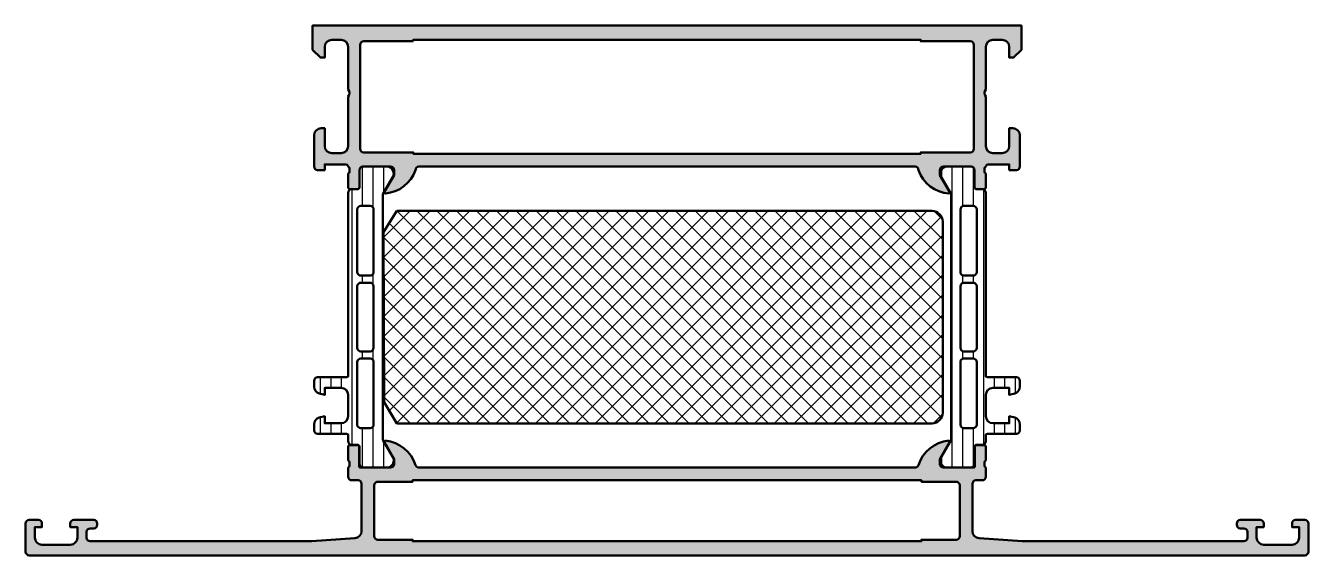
# Model space of a CAD drawing. Extents: x 0 to 181, y 0 to 75.
import ezdxf

# ---------------------------------------------------------------- set-up
doc = ezdxf.new("R2010")
doc.units = 0
for name, color, linetype, lineweight in [('0S-Alu contour', 7, 'Continuous', 50), ('0S-Alu hatch', 252, 'Continuous', 25), ('0S-Plastic contour', 254, 'Continuous', 50), ('0S-Plastic hatch', 253, 'Continuous', 25), ('0S-PT contour', 91, 'Continuous', 50), ('0S-PT hatch', 103, 'Continuous', 25)]:
    doc.layers.add(name, color=color, linetype=linetype, lineweight=lineweight)
pattern_1 = [(90, (0, 0), (-1.4859, 0), [])]

# ---------------------------------------------------------------- blocks, each defined once
blk = doc.blocks.new('357520__9CF9A45B_2287_44E0_B4A0_674F3D629290_')
at = {"layer": '0S-Alu hatch'}
h = blk.add_hatch(color=256, dxfattribs=at)
edge = h.paths.add_edge_path()
edge.add_arc((46.00000000000011, 11.09998330192184), 0.5000000000000071, 180, 270)
edge.add_line((46.00000000000011, 10.59998330192184), (46.9, 10.59998330192184))
edge.add_ellipse((46.9, 10.09998330192182), major_axis=(-0.5000000000000178, 0), ratio=1, start_angle=180, end_angle=270, ccw=False)
edge.add_line((47.40000000000001, 10.09998330192182), (47.40000000000061, 3.43163915382041))
edge.add_ellipse((46.40010140485186, 3.431639153820409), major_axis=(-0.9998985951487568, 0), ratio=1, start_angle=92.20396812283252, end_angle=180, ccw=False)
edge.add_line((46.43855451987989, 2.432480228260967), (40.39859619140626, 1.999983683391622))
edge.add_line((40.39859619140626, 1.999983683391622), (9.09861885838118, 1.99998368311717))
edge.add_ellipse((9.098618858381176, 2.500000246850779), major_axis=(-0.5000165637336096, 0), ratio=1, start_angle=0, end_angle=90.0000000000004, ccw=False)
edge.add_line((8.598602294647566, 2.500000246850779), (8.598602294922133, 3.299986735123191))
edge.add_ellipse((9.098637394087488, 3.299951635983966), major_axis=(-0.5000351003972187, 0), ratio=1, start_angle=270.00402178773936, end_angle=359.99597821715616, ccw=False)
edge.add_line((9.098602294904765, 3.799986735149318), (9.598602294921903, 3.799986735149319))
edge.add_arc((9.598602294921902, 4.299986735149321), 0.5000000000000018, 270.0000000000002, 360)
edge.add_line((10.0986022949219, 4.299986735149317), (10.09860229492191, 4.499986735149319))
edge.add_arc((9.598602294921857, 4.499986735149324), 0.5000000000000498, 0, 90.00000000000018)
edge.add_line((9.598602294921855, 4.999986735149374), (6.800003051757247, 4.999986735149376))
edge.add_arc((6.800031948739387, 4.499957838167802), 0.5000288978165611, 90.00331115886586, 179.9966888411355)
edge.add_line((6.300003051757813, 4.499986735149942), (6.300003051757812, 3.999986735149377))
edge.add_line((6.300003051757812, 3.999986735149377), (7.300003051757812, 3.999986735149262))
edge.add_line((7.300003051757812, 3.999986735149262), (7.300003051774971, 2.499980877110089))
edge.add_ellipse((6.300008909797101, 2.49998087711009), major_axis=(-0.9999941419778693, 0), ratio=1, start_angle=89.99999999999989, end_angle=180, ccw=False)
edge.add_line((6.300008909797099, 1.49998673513222), (2.300003051751028, 1.499986735149377))
edge.add_ellipse((2.300034393648956, 2.500018077040521), major_axis=(-1.000031342382286, 0), ratio=1, start_angle=0.0017957023517851667, end_angle=89.99820429780812, ccw=False)
edge.add_line((1.300003051757812, 2.499986735139796), (1.300003051757812, 3.999986735149264))
edge.add_line((1.300003051757812, 3.999986735149264), (2.300003051757812, 3.999986735149377))
edge.add_line((2.300003051757812, 3.999986735149377), (2.30000305176338, 4.499989094805528))
edge.add_arc((1.800005411413963, 4.499989094805528), 0.4999976403494167, 0, 90.00000000000487)
edge.add_line((1.800005411413921, 4.999986735154945), (0.5000000000009808, 4.999986735149265))
edge.add_arc((0.5000288969814628, 4.499957838167803), 0.5000288978164491, 90.0033111586759, 179.9966888413557)
edge.add_line((1e-15, 4.499986735148021), (0, 0.4999791057540266))
edge.add_arc((0.5000132652025138, 0.500000000612514), 0.5000132656390973, 180.0023943105812, 269.9984799601406)
edge.add_line((0.5000000000004275, -1.32648506224e-05), (180.4999867302812, -1.3265026703e-05))
edge.add_arc((180.4999867302812, 0.5000000051289016), 0.5000132701556045, 269.9999999999968, 360)
edge.add_line((181.0000000004368, 0.5000000051289016), (181.000000000835, 4.499957838222234))
edge.add_arc((180.4999711030181, 4.499957838167629), 0.5000288978168613, 0, 90.00000000001303)
edge.add_line((180.499971103018, 4.99998673598449), (179.1999875040755, 4.999986735183077))
edge.add_arc((179.1999875043968, 4.49999617893928), 0.4999905562437972, 90.00000003681006, 180)
edge.add_line((178.6999969481529, 4.49999617893928), (178.6999969482421, 3.999986735149377))
edge.add_line((178.6999969482421, 3.999986735149377), (179.6999969482422, 3.999986735149263))
edge.add_line((179.6999969482422, 3.999986735149263), (179.6999969489338, 2.500023928686833))
edge.add_ellipse((178.6999597547047, 2.500023928686833), major_axis=(-1.000037194229093, 0), ratio=1, start_angle=90, end_angle=180, ccw=False)
edge.add_line((178.6999597547047, 1.499986734457739), (174.6999852158628, 1.499986735080554))
edge.add_ellipse((174.6999852160357, 2.499975002942901), major_axis=(-0.9999882678623476, 0), ratio=1, start_angle=0, end_angle=89.99999999009242, ccw=False)
edge.add_line((173.6999969481733, 2.499975002942901), (173.6999969482422, 3.999986735149263))
edge.add_line((173.6999969482422, 3.999986735149263), (174.6999969482422, 3.999986735149377))
edge.add_line((174.6999969482422, 3.999986735149377), (174.6999969490772, 4.499957838167802))
edge.add_arc((174.1999680512606, 4.499957838167802), 0.500028897816577, 0, 89.99999999999675)
edge.add_line((174.1999680512606, 4.999986735984379), (171.4000091551244, 4.999986735149377))
edge.add_arc((171.4000091552735, 4.499986735149319), 0.5000000000000587, 90.00000001708563, 180)
edge.add_line((170.9000091552734, 4.499986735149319), (170.9000091552734, 4.29998673514926))
edge.add_arc((171.4000091552734, 4.29998673514926), 0.4999999999999432, 180, 270)
edge.add_line((171.4000091552734, 3.799986735149317), (171.8999740561079, 3.799986736381186))
edge.add_ellipse((171.8999740561079, 3.299951635984012), major_axis=(-0.5000351003971742, 0), ratio=1, start_angle=180, end_angle=270, ccw=False)
edge.add_line((172.4000091565051, 3.299951635984101), (172.4000091555476, 2.500000246080859))
edge.add_ellipse((171.899992591814, 2.500000246850752), major_axis=(-0.5000165637335954, 0), ratio=1, start_angle=90, end_angle=180, ccw=False)
edge.add_line((171.899992591814, 1.999983683117157), (140.5995880126951, 1.999983683391622))
edge.add_line((140.5995880126951, 1.999983683391622), (134.528134486003, 2.434735469716059))
edge.add_ellipse((134.5995574951171, 3.432181585438133), major_axis=(-0.9999999999999801, 0), ratio=1, start_angle=0, end_angle=85.90427575505697, ccw=False)
edge.add_line((133.5995574951171, 3.432181585438133), (133.5995574951172, 10.09998330192184))
edge.add_ellipse((134.0995574951172, 10.09998330192184), major_axis=(-0.5, 0), ratio=1, start_angle=270, end_angle=360, ccw=False)
edge.add_line((134.0995574951172, 10.59998330192184), (135, 10.59998330192183))
edge.add_arc((135, 11.09998330192183), 0.5000000000000018, 270, 360)
edge.add_line((135.5, 11.09998330192183), (135.5, 12.40000000000001))
edge.add_ellipse((135.5788364465429, 12.66752059199313), major_axis=(-0.2788950563274089, 0), ratio=1, start_angle=-1.1645893743211104, end_angle=73.5801235805231, ccw=False)
edge.add_line((135.2999989999999, 12.67318899999259), (135.299999, 13.12678299999276))
edge.add_ellipse((135.5788670956432, 13.13244365946853), major_axis=(-0.278925541737174, 0), ratio=1, start_angle=-73.57540544463887, end_angle=1.1628700726204215, ccw=False)
edge.add_line((135.5, 13.39998699999148), (135.5, 15.27999799999997))
edge.add_arc((135.2, 15.27999799999997), 0.3000000000000114, 0, 90)
edge.add_line((135.2, 15.57999799999998), (134.2200256809572, 15.57999799999999))
edge.add_arc((134.2200256809572, 15.27999800000001), 0.2999999999999758, 90, 180)
edge.add_line((133.9200256809572, 15.27999800000001), (133.9200256809572, 12.51999999999998))
edge.add_ellipse((133.8000256809572, 12.51999999999998), major_axis=(-0.1200000000000045, 0), ratio=1, start_angle=90, end_angle=180, ccw=False)
edge.add_line((133.8000256809572, 12.39999999999997), (129.5, 12.4))
edge.add_ellipse((129.5, 12.9), major_axis=(-0.5, 0), ratio=1, start_angle=0, end_angle=90, ccw=False)
edge.add_line((129, 12.9), (129, 13.59999999999997))
edge.add_line((129, 13.59999999999997), (130.3814954576223, 15.99282032302759))
edge.add_arc((130.2618802153517, 16.06188021535172), 0.1381197846482691, 330.0000000000029, 455.6225775507846)
edge.add_arc((130.738223241174, 11.22339113815275), 4.999999999999444, 95.62257755079622, 162.2515836439306)
edge.add_ellipse((125.5000000000002, 12.90000000000048), major_axis=(-0.5000000000004831, 0), ratio=1, start_angle=90, end_angle=162.2515836439307, ccw=False)
edge.add_line((125.5000000000002, 12.39999999999999), (55.5, 12.4))
edge.add_ellipse((55.49999999999999, 12.90000000000013), major_axis=(-0.5000000000001279, 0), ratio=1, start_angle=17.74841635607021, end_angle=90.0000000000008, ccw=False)
edge.add_arc((50.26177675882618, 11.2233911381523), 4.999999999999879, 17.74841635607024, 84.37742244920634)
edge.add_arc((50.73811978464829, 16.0618802153517), 0.1381197846482947, 84.37742244920751, 209.9999999999991)
edge.add_line((50.61850454237763, 15.99282032302755), (51.99999999999999, 13.59999999999999))
edge.add_line((51.99999999999999, 13.59999999999999), (52.00000000000001, 12.90000000000002))
edge.add_ellipse((51.49999999999999, 12.9), major_axis=(-0.5000000000000142, 0), ratio=1, start_angle=90.0000000000008, end_angle=180, ccw=False)
edge.add_line((51.5, 12.39999999999999), (47.19997431904237, 12.4))
edge.add_ellipse((47.19997431904237, 12.51999999999969), major_axis=(-0.1199999999996919, 0), ratio=1, start_angle=0, end_angle=90, ccw=False)
edge.add_line((47.07997431904267, 12.51999999999969), (47.07997431904265, 15.27999799999971))
edge.add_arc((46.77997431904265, 15.27999799999971), 0.2999999999999971, 0, 89.99999999999864)
edge.add_line((46.77997431904266, 15.57999799999971), (45.79999999999989, 15.5799979999997))
edge.add_arc((45.79999999999989, 15.2799979999997), 0.2999999999999971, 90, 180)
edge.add_line((45.49999999999989, 15.2799979999997), (45.49999999999989, 13.39998699999117))
edge.add_ellipse((45.42113290435673, 13.13244365946823), major_axis=(-0.2789255417371437, 0), ratio=1, start_angle=178.8371299271032, end_angle=253.5754054446478, ccw=False)
edge.add_line((45.70000099999989, 13.12678299999112), (45.70000099999989, 12.67318899999117))
edge.add_ellipse((45.42116355345682, 12.66752059199282), major_axis=(-0.2788950563274515, 0), ratio=1, start_angle=106.4198764194926, end_angle=181.1645893740919, ccw=False)
edge.add_line((45.49999999999988, 12.39999999999969), (45.5000000000001, 11.09998330192184))
edge = h.paths.add_edge_path()
edge.add_line((49.20003128051757, 2.699980583950035), (49.20003128051757, 9.899983492656697))
edge.add_ellipse((49.70003128051756, 9.899983492656698), major_axis=(-0.5, 0), ratio=1, start_angle=270, end_angle=360, ccw=False)
edge.add_line((49.70003128051756, 10.3999834926567), (54.60003280639647, 10.3999834926567))
edge.add_line((54.60003280639647, 10.3999834926567), (54.60003280639647, 10.59998044089889))
edge.add_line((54.60003280639647, 10.59998044089889), (126.3999938964843, 10.59998044089889))
edge.add_line((126.3999938964843, 10.59998044089889), (126.3999938964843, 10.3999834926567))
edge.add_line((126.3999938964843, 10.3999834926567), (131.2999954223633, 10.39998349265671))
edge.add_ellipse((131.2999954223633, 9.89998349265671), major_axis=(-0.5, 0), ratio=1, start_angle=180, end_angle=269.99999999999676, ccw=False)
edge.add_line((131.7999954223633, 9.89998349265672), (131.7999954223633, 2.699980583950036))
edge.add_ellipse((131.2999954223633, 2.699980583950036), major_axis=(-0.5, 0), ratio=1, start_angle=90, end_angle=180, ccw=False)
edge.add_line((131.2999954223633, 2.199980583950036), (126.3999938964843, 2.199980583950037))
edge.add_line((126.3999938964843, 2.199980583950037), (126.3999938964844, 1.999983754917138))
edge.add_line((126.3999938964844, 1.999983754917138), (54.60003280639648, 1.999983754917138))
edge.add_line((54.60003280639648, 1.999983754917138), (54.60003280639648, 2.199980583950036))
edge.add_line((54.60003280639648, 2.199980583950036), (49.70003128051757, 2.199980583950035))
edge.add_ellipse((49.70003128051757, 2.699980583950035), major_axis=(-0.5, 0), ratio=1, start_angle=0, end_angle=90, ccw=False)
at = {"layer": '0S-Alu contour', "color": 7}
for points in [[(45.49999999999989, 15.2799979999997), (45.49999999999989, 13.39998699999117)], [(46.77997431904266, 15.57999799999971), (45.79999999999989, 15.5799979999997)], [(47.07997431904267, 12.51999999999969), (47.07997431904265, 15.27999799999971)], [(50.61850454237763, 15.99282032302755), (51.99999999999999, 13.59999999999999), (52.00000000000001, 12.90000000000002)], [(129, 12.9), (129, 13.59999999999997), (130.3814954576223, 15.99282032302759)], [(133.9200256809572, 15.27999800000001), (133.9200256809572, 12.51999999999998)], [(135.2, 15.57999799999998), (134.2200256809572, 15.57999799999999)], [(135.5, 13.39998699999148), (135.5, 15.27999799999997)], [(45.70000099999989, 13.12678299999112), (45.70000099999989, 12.67318899999117)], [(135.2999989999999, 12.67318899999259), (135.299999, 13.12678299999276)], [(45.49999999999988, 12.39999999999969), (45.5000000000001, 11.09998330192184)], [(51.5, 12.39999999999999), (47.19997431904237, 12.4)], [(125.5000000000002, 12.39999999999999), (55.5, 12.4)], [(133.8000256809572, 12.39999999999997), (129.5, 12.4)], [(135.5, 11.09998330192183), (135.5, 12.40000000000001)], [(46.00000000000011, 10.59998330192184), (46.9, 10.59998330192184)], [(47.40000000000001, 10.09998330192182), (47.40000000000061, 3.43163915382041)], [(49.20003128051757, 2.699980583950035), (49.20003128051757, 9.899983492656697)], [(49.70003128051756, 10.3999834926567), (54.60003280639647, 10.3999834926567), (54.60003280639647, 10.59998044089889), (126.3999938964843, 10.59998044089889), (126.3999938964843, 10.3999834926567), (131.2999954223633, 10.39998349265671)], [(131.7999954223633, 9.89998349265672), (131.7999954223633, 2.699980583950036)], [(133.5995574951171, 3.432181585438133), (133.5995574951172, 10.09998330192184)], [(134.0995574951172, 10.59998330192184), (135, 10.59998330192183)], [(1e-15, 4.499986735148021), (0, 0.4999791057540266)], [(1.800005411413921, 4.999986735154945), (0.5000000000009808, 4.999986735149265)], [(1.300003051757812, 2.499986735139796), (1.300003051757812, 3.999986735149264), (2.300003051757812, 3.999986735149377), (2.30000305176338, 4.499989094805528)], [(6.300003051757813, 4.499986735149942), (6.300003051757812, 3.999986735149377), (7.300003051757812, 3.999986735149262), (7.300003051774971, 2.499980877110089)], [(9.598602294921855, 4.999986735149374), (6.800003051757247, 4.999986735149376)], [(9.098602294904765, 3.799986735149318), (9.598602294921903, 3.799986735149319)], [(10.0986022949219, 4.299986735149317), (10.09860229492191, 4.499986735149319)], [(170.9000091552734, 4.499986735149319), (170.9000091552734, 4.29998673514926)], [(174.1999680512606, 4.999986735984379), (171.4000091551244, 4.999986735149377)], [(171.4000091552734, 3.799986735149317), (171.8999740561079, 3.799986736381186)], [(173.6999969481733, 2.499975002942901), (173.6999969482422, 3.999986735149263), (174.6999969482422, 3.999986735149377), (174.6999969490772, 4.499957838167802)], [(178.6999969481529, 4.49999617893928), (178.6999969482421, 3.999986735149377), (179.6999969482422, 3.999986735149263), (179.6999969489338, 2.500023928686833)], [(180.499971103018, 4.99998673598449), (179.1999875040755, 4.999986735183077)], [(181.0000000004368, 0.5000000051289016), (181.000000000835, 4.499957838222234)], [(8.598602294647566, 2.500000246850779), (8.598602294922133, 3.299986735123191)], [(46.43855451987989, 2.432480228260967), (40.39859619140626, 1.999983683391622), (9.09861885838118, 1.99998368311717)], [(131.2999954223633, 2.199980583950036), (126.3999938964843, 2.199980583950037), (126.3999938964844, 1.999983754917138), (54.60003280639648, 1.999983754917138), (54.60003280639648, 2.199980583950036), (49.70003128051757, 2.199980583950035)], [(171.899992591814, 1.999983683117157), (140.5995880126951, 1.999983683391622), (134.528134486003, 2.434735469716059)], [(172.4000091565051, 3.299951635984101), (172.4000091555476, 2.500000246080859)], [(6.300008909797099, 1.49998673513222), (2.300003051751028, 1.499986735149377)], [(178.6999597547047, 1.499986734457739), (174.6999852158628, 1.499986735080554)], [(0.5000000000004275, -1.32648506224e-05), (180.4999867302812, -1.3265026703e-05)]]:
    blk.add_lwpolyline(points, dxfattribs=at)
for centre, radius, start, end in [((45.79999999999989, 15.2799979999997), 0.2999999999999971, 90, 180), ((46.77997431904265, 15.27999799999971), 0.2999999999999971, 0, 89.99999999999864), ((50.73811978464829, 16.0618802153517), 0.1381197846482947, 84.37742244920751, 209.9999999999991), ((50.26177675882618, 11.2233911381523), 4.999999999999879, 17.74841635607024, 84.37742244920634), ((130.738223241174, 11.22339113815275), 4.999999999999444, 95.62257755079622, 162.2515836439306), ((130.2618802153517, 16.06188021535172), 0.1381197846482691, 330.0000000000029, 95.62257755078468), ((134.2200256809572, 15.27999800000001), 0.2999999999999758, 90, 180), ((135.2, 15.27999799999997), 0.3000000000000114, 0, 90), ((46.00000000000011, 11.09998330192184), 0.5000000000000071, 180, 270), ((135, 11.09998330192183), 0.5000000000000018, 270, 0), ((0.5000288969814628, 4.499957838167803), 0.5000288978164491, 90.0033111586759, 179.9966888413557), ((1.800005411413963, 4.499989094805528), 0.4999976403494167, 0, 90.00000000000487), ((6.800031948739387, 4.499957838167802), 0.5000288978165611, 90.00331115886586, 179.9966888411355), ((9.598602294921857, 4.499986735149324), 0.5000000000000498, 0, 90.00000000000018), ((9.598602294921902, 4.299986735149321), 0.5000000000000018, 270.0000000000002, 0), ((171.4000091552735, 4.499986735149319), 0.5000000000000587, 90.00000001708563, 180), ((171.4000091552734, 4.29998673514926), 0.4999999999999432, 180, 270), ((174.1999680512606, 4.499957838167802), 0.500028897816577, 0, 89.99999999999675), ((179.1999875043968, 4.49999617893928), 0.4999905562437972, 90.00000003681006, 180), ((180.4999711030181, 4.499957838167629), 0.5000288978168613, 0, 90.00000000001303), ((0.5000132652025138, 0.500000000612514), 0.5000132656390973, 180.0023943105812, 269.9984799601406), ((180.4999867302812, 0.5000000051289016), 0.5000132701556045, 269.9999999999968, 0)]:
    blk.add_arc(centre, radius, start, end, dxfattribs=at)
at = {"layer": '0S-Alu contour', "color": 7, "extrusion": (0, 0, -1)}
for centre, radius, start, end in [((-45.42113290435673, 13.13244365946823), 0.2789255417371437, 106.4245945553522, 181.1628700728969), ((-45.42116355345682, 12.66752059199282), 0.2788950563274515, 178.8354106259081, 253.5801235805074), ((-51.49999999999999, 12.9), 0.5000000000000142, 180, 269.9999999999992), ((-55.49999999999999, 12.90000000000013), 0.5000000000001279, 269.9999999999992, 342.2515836439298), ((-125.5000000000002, 12.90000000000048), 0.5000000000004831, 197.7484163560694, 270), ((-129.5, 12.9), 0.5, 270, 0), ((-135.5788364465429, 12.66752059199313), 0.2788950563274089, 286.419876419477, 1.164589374321015), ((-135.5788670956432, 13.13244365946853), 0.278925541737174, 358.8371299273796, 73.57540544463887), ((-47.19997431904237, 12.51999999999969), 0.1199999999996919, 270, 0), ((-133.8000256809572, 12.51999999999998), 0.1200000000000045, 180, 270), ((-46.9, 10.09998330192182), 0.5000000000000178, 90, 180), ((-49.70003128051756, 9.899983492656698), 0.5, 0, 90), ((-131.2999954223633, 9.89998349265671), 0.5, 90.00000000000325, 180), ((-134.0995574951172, 10.09998330192184), 0.5, 0, 90), ((-9.098637394087488, 3.299951635983966), 0.5000351003972187, 0.0040217828438193, 89.99597821226062), ((-171.8999740561079, 3.299951635984012), 0.5000351003971742, 90, 180), ((-2.300034393648956, 2.500018077040521), 1.000031342382286, 270.0017957021919, 359.9982042976482), ((-6.300008909797101, 2.49998087711009), 0.9999941419778695, 180, 270.0000000000001), ((-9.098618858381176, 2.500000246850779), 0.5000165637336096, 269.9999999999996, 0), ((-46.40010140485186, 3.431639153820409), 0.9998985951487568, 180, 267.7960318771675), ((-49.70003128051757, 2.699980583950035), 0.5, 270, 0), ((-131.2999954223633, 2.699980583950036), 0.5, 180, 270), ((-134.5995574951171, 3.432181585438133), 0.9999999999999801, 274.095724244943, 0), ((-171.899992591814, 2.500000246850752), 0.5000165637335954, 180, 270), ((-174.6999852160357, 2.499975002942901), 0.9999882678623476, 270.0000000099076, 0), ((-178.6999597547047, 2.500023928686833), 1.000037194229093, 180, 270)]:
    blk.add_arc(centre, radius, start, end, dxfattribs=at)
blk = doc.blocks.new('284027__526E9647_97EC_4127_8634_3910B5BBAC32___007602C5_4467_48E7_8FD4_4216F5BEC70C_')
at = {"layer": '0S-Plastic hatch'}
h = blk.add_hatch(dxfattribs=at)
h.set_pattern_fill('ANSI31', color=256, scale=0.4680000000000001, angle=45, style=0)
h.set_pattern_definition(pattern_1)
edge = h.paths.add_edge_path()
edge.add_line((135.5000000002379, 51.19260840990332), (135.500022921558, 25.35125658823127))
edge.add_arc((135.70416178718, 25.35537538707202), 0.2041804127758906, 181.1558689442117, 269.5149389343722)
edge.add_line((135.7024332342851, 25.15120229122876), (139.802433234273, 25.15120229122875))
edge.add_ellipse((139.802433234273, 24.65120229122881), major_axis=(-0.4999999999999432, 0), ratio=1, start_angle=180, end_angle=270, ccw=False)
edge.add_line((140.302433234273, 24.65120229122881), (140.302433234273, 23.82045306784114))
edge.add_ellipse((139.3024332342729, 23.82045306784116), major_axis=(-1.000000000000056, 0), ratio=1, start_angle=104.99999999906629, end_angle=180, ccw=False)
edge.add_line((139.5612522793597, 22.85452724154782), (138.802433234273, 22.65120229122875))
edge.add_line((138.802433234273, 22.65120229122875), (138.802433234273, 23.65120229122876))
edge.add_line((138.802433234273, 23.65120229122876), (136.502433234283, 23.65120229122875))
edge.add_arc((136.5041422681257, 22.64707631855117), 1.004127427074061, 90.09751797517582, 179.770140321554)
edge.add_line((135.500022921558, 22.65110467439761), (135.500022921558, 19.65122632025569))
edge.add_arc((136.5041424800059, 19.65532877543039), 1.004127938958023, 180.2340877212534, 269.9024699847433)
edge.add_line((136.5024332342858, 18.65120229122875), (138.802433234273, 18.65120229122875))
edge.add_line((138.802433234273, 18.65120229122875), (138.8024332342731, 19.65120229122869))
edge.add_line((138.8024332342731, 19.65120229122869), (139.5612522793955, 19.44787734086997))
edge.add_ellipse((139.3024332342731, 18.48195151458678), major_axis=(-0.999999999999469, 0), ratio=1, start_angle=180, end_angle=254.9999999988122, ccw=False)
edge.add_line((140.3024332342726, 18.48195151458732), (140.302433234273, 17.65120229122902))
edge.add_ellipse((139.802433234273, 17.65120229122875), major_axis=(-0.5, 0), ratio=1, start_angle=90, end_angle=180, ccw=False)
edge.add_line((139.802433234273, 17.15120229122875), (135.7024332342847, 17.15120229122875))
edge.add_arc((135.7024332342847, 16.95120229122876), 0.1999999999999886, 90, 180)
edge.add_line((135.5024332342847, 16.95120229122876), (135.5011126892947, 16.11013004609911))
edge.add_ellipse((135.0011153686289, 16.11010925689817), major_axis=(-0.4999973210979773, 0), ratio=1, start_angle=90.00202407691148, end_angle=180.0023822796959, ccw=False)
edge.add_line((135.0011330319375, 15.61011193611219), (134.1907997353908, 15.61008330962971))
edge.add_arc((134.1908103334327, 15.31008330981691), 0.299999999999995, 90.00202407690904, 180.0100001408108)
edge.add_line((133.8908103380021, 15.31003094920246), (133.8912292066574, 12.91014059044109))
edge.add_ellipse((133.3912332368273, 12.91005332437419), major_axis=(-0.4999959774455374, 0), ratio=1, start_angle=90.0020872367474, end_angle=180.0100000351534, ccw=False)
edge.add_line((133.3912514512575, 12.41005734726043), (129.9147072116412, 12.40993069970388))
edge.add_ellipse((130.0569820085554, 13.39975392838029), major_axis=(-0.9999960709244806, 0), ratio=1, start_angle=-32.724940801936384, end_angle=81.82046724598479, ccw=False)
edge.add_line((129.2157097778964, 13.94035838247452), (130.5340967756836, 16.22406298372993))
edge.add_arc((130.1010750040429, 16.47404727380666), 0.5000000000000027, 330.0020786985442, 360.0018117430833)
edge.add_line((130.601075003793, 16.47406308424994), (130.5999886913998, 50.8283307943119))
edge.add_arc((130.0999886916497, 50.82831498386861), 0.5000000000000864, 0.0018117430833341, 30.00207189723337)
edge.add_line((130.5329923529017, 51.07833064206304), (129.2144399234451, 53.36193973131287))
edge.add_ellipse((130.0556729896656, 53.90260512706296), major_axis=(-0.9999960709244506, 0), ratio=1, start_angle=-81.81631665021678, end_angle=32.72909139769769, ccw=False)
edge.add_line((129.9133264887839, 54.89241804653364), (133.3898705200293, 54.89254469409655))
edge.add_ellipse((133.3898887344596, 54.39254871698273), major_axis=(-0.4999959774455875, 0), ratio=1, start_angle=179.9941505605964, end_angle=270.00208723675064, ccw=False)
edge.add_line((133.8898847092995, 54.39249767140515), (133.8896396924517, 51.99260728859735))
edge.add_arc((134.1896396908882, 51.99257666045133), 0.3000000000000054, 179.9941504549235, 270.002024076909)
edge.add_line((134.1896502889301, 51.69257666063852), (134.9999850158315, 51.69260528718652))
edge.add_ellipse((135.0000026791402, 51.19260796640055), major_axis=(-0.4999973210979667, 0), ratio=1, start_angle=180.0000508192582, end_angle=270.00202407692774, ccw=False)
edge = h.paths.add_edge_path()
edge.add_line((134.2005513014263, 40.00119604774751), (134.2005513014263, 48.8511899405362))
edge.add_arc((133.7005512993387, 48.8511899405362), 0.5000000020876314, 0, 90)
edge.add_line((133.7005512993387, 49.35118994262383), (132.4005369808116, 49.35118994236241))
edge.add_arc((132.4005369809173, 48.85119358170581), 0.4999963606566027, 90.00000001210918, 180)
edge.add_line((131.9005406202607, 48.85119358170581), (131.900540620274, 40.00119604586489))
edge.add_arc((132.4005369809173, 40.00119240650811), 0.4999963606565251, 179.9995829571354, 269.9999999878973)
edge.add_line((132.4005369808116, 39.5011960458516), (133.700551299269, 39.50119604559022))
edge.add_arc((133.700551299269, 40.00119604774751), 0.500000002157293, 270, 360)
edge = h.paths.add_edge_path()
edge.add_arc((133.7005513014159, 29.30118994304764), 0.5, 270, 360)
edge.add_line((134.2005513014159, 29.30118994304764), (134.2005513014159, 38.00119604656332))
edge.add_arc((133.7005513014159, 38.00119604656333), 0.5, 0, 90)
edge.add_line((133.7005513014159, 38.50119604656333), (132.4005406202636, 38.50119604656332))
edge.add_arc((132.4005406202636, 38.00119604656332), 0.5, 90, 180)
edge.add_line((131.9005406202636, 38.00119604656332), (131.9005406202636, 29.30118994304764))
edge.add_arc((132.4005406202636, 29.30118994304764), 0.5, 180, 270)
edge.add_line((132.4005406202636, 28.80118994304764), (133.7005513014159, 28.80118994304764))
edge = h.paths.add_edge_path()
edge.add_line((131.9005406202635, 27.30118994304764), (131.9005406202636, 18.45121130535237))
edge.add_arc((132.4005558790526, 18.45121130535236), 0.5000152587890625, 180, 270)
edge.add_line((132.4005558790526, 17.9511960465633), (133.700566560205, 17.95119604656331))
edge.add_arc((133.700566560205, 18.45118078777425), 0.4999847412109375, 270, 360)
edge.add_line((134.2005513014159, 18.45118078777425), (134.2005513014159, 27.30118994123468))
edge.add_arc((133.7005512993283, 27.30118994123468), 0.5000000020876314, 0, 90)
edge.add_line((133.7005512993283, 27.80118994332231), (132.4005369808012, 27.80118994306088))
edge.add_arc((132.4005369809069, 27.30119358240431), 0.4999963606565708, 90.00000001210594, 180.0004170428646)
at = {"layer": '0S-Alu contour', "color": 7}
for points in [[(133.7005512993387, 49.35118994262383), (132.4005369808116, 49.35118994236241)], [(131.9005406202607, 48.85119358170581), (131.900540620274, 40.00119604586489)], [(134.2005513014263, 40.00119604774751), (134.2005513014263, 48.8511899405362)], [(132.4005369808116, 39.5011960458516), (133.700551299269, 39.50119604559022)], [(133.7005513014159, 38.50119604656333), (132.4005406202636, 38.50119604656332)], [(131.9005406202636, 38.00119604656332), (131.9005406202636, 29.30118994304764)], [(134.2005513014159, 29.30118994304764), (134.2005513014159, 38.00119604656332)], [(131.9005406202635, 27.30118994304764), (131.9005406202636, 18.45121130535237)], [(133.7005512993283, 27.80118994332231), (132.4005369808012, 27.80118994306088)], [(132.4005406202636, 28.80118994304764), (133.7005513014159, 28.80118994304764)], [(134.2005513014159, 18.45118078777425), (134.2005513014159, 27.30118994123468)], [(132.4005558790526, 17.9511960465633), (133.700566560205, 17.95119604656331)]]:
    blk.add_lwpolyline(points, dxfattribs=at)
for centre, radius, start, end in [((132.4005369809173, 48.85119358170581), 0.4999963606566027, 90.00000001210918, 180), ((133.7005512993387, 48.8511899405362), 0.5000000020876314, 0, 90), ((132.4005369809173, 40.00119240650811), 0.4999963606565251, 179.9995829571354, 269.9999999878973), ((133.700551299269, 40.00119604774751), 0.500000002157293, 270, 0), ((132.4005406202636, 38.00119604656332), 0.5, 90, 180), ((133.7005513014159, 38.00119604656333), 0.5, 0, 90), ((132.4005406202636, 29.30118994304764), 0.5, 180, 270), ((133.7005513014159, 29.30118994304764), 0.5, 270, 0), ((132.4005369809069, 27.30119358240431), 0.4999963606565708, 90.00000001210594, 180.0004170428646), ((133.7005512993283, 27.30118994123468), 0.5000000020876314, 0, 90), ((132.4005558790526, 18.45121130535236), 0.5000152587890625, 180, 270), ((133.700566560205, 18.45118078777425), 0.4999847412109375, 270, 0)]:
    blk.add_arc(centre, radius, start, end, dxfattribs=at)
at = {"layer": '0S-Plastic contour', "color": 7}
for points in [[(129.9133264887839, 54.89241804653364), (133.3898705200293, 54.89254469409655)], [(133.8898847092995, 54.39249767140515), (133.8896396924517, 51.99260728859735)], [(130.5329923529017, 51.07833064206304), (129.2144399234451, 53.36193973131287)], [(130.601075003793, 16.47406308424994), (130.5999886913998, 50.8283307943119)], [(134.1896502889301, 51.69257666063852), (134.9999850158315, 51.69260528718652)], [(135.5000000002379, 51.19260840990332), (135.500022921558, 25.35125658823127)], [(135.7024332342851, 25.15120229122876), (139.802433234273, 25.15120229122875)], [(139.5612522793597, 22.85452724154782), (138.802433234273, 22.65120229122875), (138.802433234273, 23.65120229122876), (136.502433234283, 23.65120229122875)], [(140.302433234273, 24.65120229122881), (140.302433234273, 23.82045306784114)], [(135.500022921558, 22.65110467439761), (135.500022921558, 19.65122632025569)], [(136.5024332342858, 18.65120229122875), (138.802433234273, 18.65120229122875), (138.8024332342731, 19.65120229122869), (139.5612522793955, 19.44787734086997)], [(140.3024332342726, 18.48195151458732), (140.302433234273, 17.65120229122902)], [(135.5024332342847, 16.95120229122876), (135.5011126892947, 16.11013004609911)], [(139.802433234273, 17.15120229122875), (135.7024332342847, 17.15120229122875)], [(129.2157097778964, 13.94035838247452), (130.5340967756836, 16.22406298372993)], [(133.8908103380021, 15.31003094920246), (133.8912292066574, 12.91014059044109)], [(135.0011330319375, 15.61011193611219), (134.1907997353908, 15.61008330962971)], [(133.3912514512575, 12.41005734726043), (129.9147072116412, 12.40993069970388)]]:
    blk.add_lwpolyline(points, dxfattribs=at)
at = {"layer": '0S-Plastic contour', "color": 7, "extrusion": (0, 0, -1)}
for centre, radius, start, end in [((-130.0556729896656, 53.90260512706296), 0.9999960709244506, 327.2709086023023, 81.81631665021685), ((-133.3898887344596, 54.39254871698273), 0.4999959774455876, 89.99791276324936, 180.0058494394036), ((-135.0000026791402, 51.19260796640055), 0.4999973210979667, 89.99797592307225, 179.9999491807418), ((-139.3024332342729, 23.82045306784116), 1.000000000000056, 180, 255.0000000009337), ((-139.802433234273, 24.65120229122881), 0.4999999999999432, 90, 180), ((-139.3024332342731, 18.48195151458678), 0.999999999999469, 105.0000000011878, 180), ((-139.802433234273, 17.65120229122875), 0.5, 180, 270), ((-135.0011153686289, 16.11010925689817), 0.4999973210979773, 179.9976177203041, 269.9979759230885), ((-130.0569820085554, 13.39975392838029), 0.9999960709244806, 278.1795327540152, 32.72494080193645), ((-133.3912332368273, 12.91005332437419), 0.4999959774455375, 179.9899999648466, 269.9979127632526)]:
    blk.add_arc(centre, radius, start, end, dxfattribs=at)
at = {"layer": '0S-Plastic contour', "color": 7}
for centre, radius, start, end in [((130.0999886916497, 50.82831498386861), 0.5000000000000864, 0.0018117430833341, 30.00207189723337), ((134.1896396908882, 51.99257666045133), 0.3000000000000054, 179.9941504549235, 270.002024076909), ((135.70416178718, 25.35537538707202), 0.2041804127758906, 181.1558689442117, 269.5149389343722), ((136.5041422681257, 22.64707631855117), 1.004127427074061, 90.09751797517582, 179.770140321554), ((136.5041424800059, 19.65532877543039), 1.004127938958023, 180.2340877212534, 269.9024699847433), ((130.1010750040429, 16.47404727380666), 0.5000000000000027, 330.0020786985442, 0.0018117430833341), ((135.7024332342847, 16.95120229122876), 0.1999999999999886, 90, 180), ((134.1908103334327, 15.31008330981691), 0.299999999999995, 90.00202407690904, 180.0100001408108)]:
    blk.add_arc(centre, radius, start, end, dxfattribs=at)
blk = doc.blocks.new('284027__AA678B31_0E08_4606_8902_2CEEA95E0CCA___6E4F1CAA_52BB_4753_B6B7_97A40B237EE0_')
at = {"layer": '0S-Plastic hatch'}
h = blk.add_hatch(dxfattribs=at)
h.set_pattern_fill('ANSI31', color=256, scale=0.4680000000000001, angle=45, style=0)
h.set_pattern_definition(pattern_1)
edge = h.paths.add_edge_path()
edge.add_line((45.49999999999999, 51.19262339778483), (45.499977078442, 25.35125658823266))
edge.add_ellipse((45.29583821281997, 25.35537538707201), major_axis=(-0.2041804127758765, 0), ratio=1, start_angle=90.4850610657175, end_angle=178.8441310561823, ccw=False)
edge.add_line((45.29756676571524, 25.15120229122876), (41.19756676572695, 25.15120229122876))
edge.add_arc((41.19756676572694, 24.65120229122881), 0.4999999999999503, 89.9999999999992, 180)
edge.add_line((40.697566765727, 24.65120229122881), (40.697566765727, 23.82045306784114))
edge.add_arc((41.69756676572708, 23.82045306784117), 1.000000000000071, 180, 254.9999999989171)
edge.add_line((41.43874772060629, 22.85452724155693), (42.19756676572695, 22.65120229122875))
edge.add_line((42.19756676572695, 22.65120229122875), (42.19756676572695, 23.65120229122876))
edge.add_line((42.19756676572695, 23.65120229122876), (44.49756676571536, 23.65120229122875))
edge.add_ellipse((44.49585773187428, 22.64707631855116), major_axis=(-1.004127427074072, 0), ratio=1, start_angle=180.229859678484, end_angle=269.902482024915, ccw=False)
edge.add_line((45.49997707844198, 22.65110467439829), (45.49997707844199, 19.65122632025461))
edge.add_ellipse((44.49585751999409, 19.65532877543038), major_axis=(-1.004127938958021, 0), ratio=1, start_angle=90.09753001532067, end_angle=179.7659122786844, ccw=False)
edge.add_line((44.49756676571531, 18.65120229122875), (42.19756676572695, 18.65120229122875))
edge.add_line((42.19756676572695, 18.65120229122875), (42.19756676572684, 19.65120229122869))
edge.add_line((42.19756676572684, 19.65120229122869), (41.43874772060627, 19.44787734087044))
edge.add_arc((41.69756676572686, 18.48195151458678), 0.9999999999994544, 105.0000000010801, 180)
edge.add_line((40.6975667657274, 18.48195151458678), (40.69756676572694, 17.65120229122875))
edge.add_arc((41.19756676572694, 17.65120229122875), 0.5, 180, 270)
edge.add_line((41.19756676572694, 17.15120229122875), (45.29756676571532, 17.15120229122875))
edge.add_ellipse((45.29756676571532, 16.95120229122876), major_axis=(-0.1999999999999886, 0), ratio=1, start_angle=180, end_angle=270, ccw=False)
edge.add_line((45.4975667657153, 16.95120229122876), (45.49888731070525, 16.11013004610088))
edge.add_arc((45.99888463137102, 16.11010925689817), 0.4999973210979704, 179.9976177199981, 269.9982316841399)
edge.add_line((45.99886919998672, 15.61011193603833), (46.80920053280162, 15.61008330962012))
edge.add_ellipse((46.8091896665673, 15.31008330981692), major_axis=(-0.2999999999999952, 0), ratio=1, start_angle=179.9979247021016, end_angle=269.99792470211383, ccw=False)
edge.add_line((47.10918966637051, 15.3100724435826), (47.10877078615772, 12.9100740742441))
edge.add_arc((47.60876676317272, 12.9100533243742), 0.4999959774455648, 179.9976222209284, 269.9982271833)
edge.add_line((47.60875129255296, 12.41005734716798), (51.08529278835881, 12.40993069970388))
edge.add_arc((50.9430179914446, 13.3997539283803), 0.999996070924481, 278.1795327540131, 392.7249408019538)
edge.add_line((51.78429022210337, 13.94035838247478), (50.46590322431633, 16.22406298372988))
edge.add_ellipse((50.898924995957, 16.47404727380665), major_axis=(-0.5000000000000118, 0), ratio=1, start_angle=-0.002015393048509395, end_angle=29.997921301460792, ccw=False)
edge.add_line((50.39892499626631, 16.47406486142848), (50.4000113086974, 50.82833361702788))
edge.add_ellipse((50.90001130835025, 50.82831498386867), major_axis=(-0.5000000000000518, 0), ratio=1, start_angle=329.99792810277006, end_angle=359.9978647972848, ccw=False)
edge.add_line((50.46700764709821, 51.07833064206307), (51.78556007655461, 53.36193973131244))
edge.add_arc((50.94432701033436, 53.90260512706297), 0.9999960709244795, 327.2709086022734, 441.8163166502147)
edge.add_line((51.08667351121614, 54.89241804653367), (47.61013201541031, 54.89254469399775))
edge.add_arc((47.6101112655404, 54.39254871698273), 0.4999959774455861, 89.9976222209271, 179.9982271832751)
edge.add_line((47.11011528833415, 54.39256418760249), (47.11036030891498, 51.99256579421701))
edge.add_ellipse((46.81036030911176, 51.99257666045133), major_axis=(-0.3000000000000041, 0), ratio=1, start_angle=89.99792470211662, end_angle=179.9979247021016, ccw=False)
edge.add_line((46.81034944287746, 51.69257666064812), (46.00001811006253, 51.69260528706632))
edge.add_arc((45.99999732085985, 51.19260796640054), 0.4999973210979775, 89.99761772008878, 179.9982316841069)
edge = h.paths.add_edge_path()
edge.add_line((46.79944869857367, 40.00119604587006), (46.79944869857368, 48.85118994235432))
edge.add_ellipse((47.29944870066129, 48.85118994053621), major_axis=(-0.5000000020876243, 0), ratio=1, start_angle=269.99810089738213, end_angle=360, ccw=False)
edge.add_line((47.29946527345812, 49.35118994234918), (48.59945937972603, 49.35118994234917))
edge.add_ellipse((48.59946301908266, 48.8511935817058), major_axis=(-0.4999963606566104, 0), ratio=1, start_angle=179.9995829571355, end_angle=270.00041704258535, ccw=False)
edge.add_line((49.09945937972602, 48.85118994234918), (49.09945937972602, 40.00119604586489))
edge.add_ellipse((48.59946301908276, 40.00119240650812), major_axis=(-0.4999963606565109, 0), ratio=1, start_angle=89.99958295740493, end_angle=180.0004170428646, ccw=False)
edge.add_line((48.59945937972604, 39.50119604586486), (47.29946527341329, 39.50119604586486))
edge.add_ellipse((47.29944870073098, 40.00119604774752), major_axis=(-0.5000000021573149, 0), ratio=1, start_angle=0, end_angle=90.00189908949562, ccw=False)
edge = h.paths.add_edge_path()
edge.add_line((46.79944869858405, 29.30118994305284), (46.79944869858404, 38.00119604656853))
edge.add_ellipse((47.29944869858405, 38.00119604656332), major_axis=(-0.5000000000000071, 0), ratio=1, start_angle=269.99999999880635, end_angle=360, ccw=False)
edge.add_line((47.29944869859447, 38.50119604656332), (48.59945937974679, 38.50119604656332))
edge.add_ellipse((48.59945937973639, 38.00119604656331), major_axis=(-0.5000000000000142, 0), ratio=1, start_angle=180, end_angle=269.999999998808, ccw=False)
edge.add_line((49.09945937973641, 38.00119604656852), (49.0994593797364, 29.30118994305284))
edge.add_ellipse((48.59945937973641, 29.30118994304764), major_axis=(-0.4999999999999858, 0), ratio=1, start_angle=90, end_angle=180, ccw=False)
edge.add_line((48.59945937973641, 28.80118994304765), (47.29944869858406, 28.80118994304764))
edge.add_ellipse((47.29944869858406, 29.30118994304764), major_axis=(-0.5, 0), ratio=1, start_angle=0, end_angle=90, ccw=False)
edge = h.paths.add_edge_path()
edge.add_line((49.0994593797364, 27.30118994304764), (49.0994593797364, 18.45121130535757))
edge.add_ellipse((48.59944412094734, 18.45121130535237), major_axis=(-0.5000152587890554, 0), ratio=1, start_angle=89.9999999999992, end_angle=180, ccw=False)
edge.add_line((48.59944412094733, 17.95119604656331), (47.29943343979499, 17.95119604656331))
edge.add_ellipse((47.29943343979498, 18.45118078777424), major_axis=(-0.4999847412109269, 0), ratio=1, start_angle=0, end_angle=90.0000000000008, ccw=False)
edge.add_line((46.79944869858405, 18.45118078777944), (46.79944869858406, 27.30118994305278))
edge.add_ellipse((47.29944870067168, 27.30118994123468), major_axis=(-0.5000000020876172, 0), ratio=1, start_angle=269.9981008973846, end_angle=360, ccw=False)
edge.add_line((47.29946527346848, 27.80118994304764), (48.5994593797364, 27.80118994304764))
edge.add_ellipse((48.59946301909308, 27.30119358240432), major_axis=(-0.4999963606565677, 0), ratio=1, start_angle=179.9995829571355, end_angle=270.00041704259104, ccw=False)
at = {"layer": '0S-Alu contour', "color": 7}
for points in [[(47.29946527345812, 49.35118994234918), (48.59945937972603, 49.35118994234917)], [(46.79944869857367, 40.00119604587006), (46.79944869857368, 48.85118994235432)], [(49.09945937972602, 48.85118994234918), (49.09945937972602, 40.00119604586489)], [(47.29944869859447, 38.50119604656332), (48.59945937974679, 38.50119604656332)], [(48.59945937972604, 39.50119604586486), (47.29946527341329, 39.50119604586486)], [(46.79944869858405, 29.30118994305284), (46.79944869858404, 38.00119604656853)], [(49.09945937973641, 38.00119604656852), (49.0994593797364, 29.30118994305284)], [(46.79944869858405, 18.45118078777944), (46.79944869858406, 27.30118994305278)], [(48.59945937973641, 28.80118994304765), (47.29944869858406, 28.80118994304764)], [(47.29946527346848, 27.80118994304764), (48.5994593797364, 27.80118994304764)], [(49.0994593797364, 27.30118994304764), (49.0994593797364, 18.45121130535757)], [(48.59944412094733, 17.95119604656331), (47.29943343979499, 17.95119604656331)]]:
    blk.add_lwpolyline(points, dxfattribs=at)
at = {"layer": '0S-Alu contour', "color": 7, "extrusion": (0, 0, -1)}
for centre, radius, start, end in [((-47.29944870066129, 48.85118994053621), 0.5000000020876243, 0, 90.00189910261788), ((-48.59946301908266, 48.8511935817058), 0.4999963606566104, 89.99958295741467, 180.0004170428646), ((-47.29944870073098, 40.00119604774752), 0.5000000021573149, 269.9981009105044, 0), ((-48.59946301908276, 40.00119240650812), 0.4999963606565109, 179.9995829571354, 270.0004170425951), ((-47.29944869858405, 38.00119604656332), 0.5000000000000071, 0, 90.00000000119365), ((-48.59945937973639, 38.00119604656331), 0.5000000000000142, 90.00000000119202, 180), ((-47.29944869858406, 29.30118994304764), 0.5, 270, 0), ((-48.59945937973641, 29.30118994304764), 0.4999999999999858, 180, 270), ((-47.29944870067168, 27.30118994123468), 0.5000000020876172, 0, 90.00189910261543), ((-48.59946301909308, 27.30119358240432), 0.4999963606565677, 89.99958295740896, 180.0004170428646), ((-47.29943343979498, 18.45118078777424), 0.4999847412109269, 269.9999999999992, 0), ((-48.59944412094734, 18.45121130535237), 0.5000152587890554, 180, 270.0000000000008)]:
    blk.add_arc(centre, radius, start, end, dxfattribs=at)
at = {"layer": '0S-Plastic contour', "color": 7}
for points in [[(47.11011528833415, 54.39256418760249), (47.11036030891498, 51.99256579421701)], [(51.08667351121614, 54.89241804653367), (47.61013201541031, 54.89254469399775)], [(50.46700764709821, 51.07833064206307), (51.78556007655461, 53.36193973131244)], [(45.49999999999999, 51.19262339778483), (45.499977078442, 25.35125658823266)], [(46.81034944287746, 51.69257666064812), (46.00001811006253, 51.69260528706632)], [(50.39892499626631, 16.47406486142848), (50.4000113086974, 50.82833361702788)], [(40.697566765727, 24.65120229122881), (40.697566765727, 23.82045306784114)], [(45.29756676571524, 25.15120229122876), (41.19756676572695, 25.15120229122876)], [(41.43874772060629, 22.85452724155693), (42.19756676572695, 22.65120229122875), (42.19756676572695, 23.65120229122876), (44.49756676571536, 23.65120229122875)], [(45.49997707844198, 22.65110467439829), (45.49997707844199, 19.65122632025461)], [(40.6975667657274, 18.48195151458678), (40.69756676572694, 17.65120229122875)], [(44.49756676571531, 18.65120229122875), (42.19756676572695, 18.65120229122875), (42.19756676572684, 19.65120229122869), (41.43874772060627, 19.44787734087044)], [(41.19756676572694, 17.15120229122875), (45.29756676571532, 17.15120229122875)], [(45.4975667657153, 16.95120229122876), (45.49888731070525, 16.11013004610088)], [(45.99886919998672, 15.61011193603833), (46.80920053280162, 15.61008330962012)], [(47.10918966637051, 15.3100724435826), (47.10877078615772, 12.9100740742441)], [(51.78429022210337, 13.94035838247478), (50.46590322431633, 16.22406298372988)], [(47.60875129255296, 12.41005734716798), (51.08529278835881, 12.40993069970388)]]:
    blk.add_lwpolyline(points, dxfattribs=at)
for centre, radius, start, end in [((47.6101112655404, 54.39254871698273), 0.4999959774455861, 89.9976222209271, 179.9982271832751), ((50.94432701033436, 53.90260512706297), 0.9999960709244795, 327.2709086022734, 81.81631665021466), ((45.99999732085985, 51.19260796640054), 0.4999973210979775, 89.99761772008878, 179.9982316841069), ((41.19756676572694, 24.65120229122881), 0.4999999999999503, 89.9999999999992, 180), ((41.69756676572708, 23.82045306784117), 1.000000000000071, 180, 254.9999999989171), ((41.69756676572686, 18.48195151458678), 0.9999999999994544, 105.0000000010801, 180), ((41.19756676572694, 17.65120229122875), 0.5, 180, 270), ((45.99888463137102, 16.11010925689817), 0.4999973210979704, 179.9976177199981, 269.9982316841399), ((47.60876676317272, 12.9100533243742), 0.4999959774455648, 179.9976222209284, 269.9982271833), ((50.9430179914446, 13.3997539283803), 0.999996070924481, 278.1795327540131, 32.72494080195385)]:
    blk.add_arc(centre, radius, start, end, dxfattribs=at)
at = {"layer": '0S-Plastic contour', "color": 7, "extrusion": (0, 0, -1)}
for centre, radius, start, end in [((-46.81036030911176, 51.99257666045133), 0.3000000000000041, 180.0020752978985, 270.0020752978834), ((-50.90001130835025, 50.82831498386867), 0.5000000000000518, 0.0021352027151592, 30.00207189722995), ((-45.29583821281997, 25.35537538707201), 0.2041804127758766, 181.1558689438178, 269.5149389342825), ((-44.49585773187428, 22.64707631855116), 1.004127427074072, 90.09751797508503, 179.770140321516), ((-44.49585751999409, 19.65532877543038), 1.004127938958021, 180.2340877213157, 269.9024699846793), ((-45.29756676571532, 16.95120229122876), 0.1999999999999886, 90, 180), ((-50.898924995957, 16.47404727380665), 0.5000000000000118, 330.0020786985392, 0.0020153930485069), ((-46.8091896665673, 15.31008330981692), 0.2999999999999952, 90.00207529788617, 180.0020752978985)]:
    blk.add_arc(centre, radius, start, end, dxfattribs=at)
blk = doc.blocks.new('366350__B95C2030_0F59_4D8E_A037_889F54AAD1FE_')
at = {"layer": '0S-PT hatch'}
h = blk.add_hatch(dxfattribs=at)
h.set_pattern_fill('ANSI37', color=256, scale=0.625, angle=90, style=0)
h.set_pattern_definition([(135, (0, 0), (-1.403165018917055, -1.403165018917055), []), (225, (0, 0), (1.403165018917055, -1.403165018917055), [])])
edge = h.paths.add_edge_path()
edge.add_line((52.39946815248185, 48.64119923922817), (50.47950364979982, 45.64119923922818))
edge.add_line((50.47950364979982, 45.64119923922818), (50.61085947035525, 21.64119923922818))
edge.add_line((50.61085947035525, 21.64119923922818), (52.39946815248186, 18.64119923922818))
edge.add_line((52.39946815248186, 18.64119923922818), (127.8994681524818, 18.64119923922819))
edge.add_arc((127.8994681524818, 20.1411992392282), 1.5, 270, 360)
edge.add_line((129.3994681524818, 20.1411992392282), (129.3994681524818, 47.1411992392282))
edge.add_arc((127.8994681524818, 47.1411992392282), 1.5, 0, 90)
edge.add_line((127.8994681524818, 48.6411992392282), (52.39946815248186, 48.64119923922817))
at = {"layer": '0S-PT contour', "color": 7}
for points in [[(52.39946815248185, 48.64119923922817), (50.47950364979982, 45.64119923922818), (50.61085947035525, 21.64119923922818), (52.39946815248186, 18.64119923922818), (127.8994681524818, 18.64119923922819)], [(127.8994681524818, 48.6411992392282), (52.39946815248185, 48.64119923922817)], [(129.3994681524818, 20.1411992392282), (129.3994681524818, 47.1411992392282)]]:
    blk.add_lwpolyline(points, dxfattribs=at)
for centre, start, end in [((127.8994681524818, 47.1411992392282), 0, 90), ((127.8994681524818, 20.1411992392282), 270, 0)]:
    blk.add_arc(centre, 1.5, start, end, dxfattribs=at)
blk = doc.blocks.new('345300__CCE595A1_C01D_47A3_A95A_00197D72ABAE_')
at = {"layer": '0S-Alu hatch'}
h = blk.add_hatch(color=256, dxfattribs=at)
edge = h.paths.add_edge_path()
edge.add_line((40.50003051757812, 71.40000228881836), (41.60000610351562, 70.30000381469726))
edge.add_line((41.60000610351562, 70.30000381469726), (42.20001220703125, 70.30000381469726))
edge.add_line((42.20001220703125, 70.30000381469726), (42.20001220629423, 71.79996923549604))
edge.add_ellipse((43.20005060092978, 71.79996923549602), major_axis=(-1.000038394635545, 0), ratio=1, start_angle=270.00000004576447, end_angle=360, ccw=False)
edge.add_line((43.20005060013101, 72.80000763013157), (44.4999849461047, 72.80000763043286))
edge.add_ellipse((44.4999849461047, 71.79996205792109), major_axis=(-1.000045572511766, 0), ratio=1, start_angle=180, end_angle=270, ccw=False)
edge.add_line((45.50003051861646, 71.7999620579211), (45.50003051757812, 65.80000381469726))
edge.add_ellipse((44.97490820661471, 65.30000381469726), major_axis=(-0.725088574914509, 0), ratio=1, start_angle=136.4038464693326, end_angle=223.5961535306675, ccw=False)
edge.add_line((45.50003051757812, 64.80000381469726), (45.50003051794266, 57.80003081621265))
edge.add_ellipse((44.50000351606273, 57.80003081621266), major_axis=(-1.000027001879921, 0), ratio=1, start_angle=90.00000000865907, end_angle=180, ccw=False)
edge.add_line((44.50000351621386, 56.80000381433274), (43.20003203017907, 56.80000381450079))
edge.add_ellipse((43.20003203017907, 57.80002363784508), major_axis=(-1.000019823344295, 0), ratio=1, start_angle=0, end_angle=90, ccw=False)
edge.add_line((42.20001220683477, 57.80002363784508), (42.20001220703125, 60.30000381469726))
edge.add_line((42.20001220703125, 60.30000381469726), (41.70004657259977, 60.30000381528774))
edge.add_arc((41.70004657259977, 59.29996944912874), 1.000034366158999, 90, 180)
edge.add_line((40.70001220644077, 59.29996944912874), (40.70001220702374, 54.89999740029142))
edge.add_arc((41.20001494789884, 54.89999740029142), 0.5000027408751038, 180, 270)
edge.add_line((41.20001494789884, 54.39999465941632), (42.20001220703125, 54.39999465942382))
edge.add_line((42.20001220703125, 54.39999465942382), (42.2001953125, 55.19972305297851))
edge.add_line((42.2001953125, 55.19972305297851), (45.19484495079345, 55.19972305297851))
edge.add_ellipse((45.19484495079345, 54.8997230529785), major_axis=(-0.3000000000000114, 0), ratio=1, start_angle=199.6167599618267, end_angle=270, ccw=False)
edge.add_line((45.47743273700149, 55.00044118980621), (45.51505362226119, 54.89488718517931))
edge.add_ellipse((45.42159682775104, 54.63253115065238), major_axis=(-0.2785046880984443, 0), ratio=1, start_angle=178.8227049288518, end_angle=250.39302049036678, ccw=False)
edge.add_line((45.70004272460939, 54.62680892944331), (45.70004272460938, 54.17322616577139))
edge.add_ellipse((45.39751800031856, 54.18486699626179), major_axis=(-0.3027486048551546, 0), ratio=1, start_angle=109.79197145994291, end_angle=177.7964063192941, ccw=False)
edge.add_line((45.50003051757813, 53.90000228881834), (45.50003051757812, 52.00002059936522))
edge.add_arc((45.80003051757812, 52.00002059936522), 0.3000000000000043, 180, 270.0000000000013)
edge.add_line((45.80003051757813, 51.70002059936522), (46.80000610351563, 51.70002059936522))
edge.add_arc((46.80000610351563, 52.00002059936522), 0.2999999999999971, 270, 360)
edge.add_line((47.10000610351563, 52.00002059945414), (47.10000610280422, 54.39997561588086))
edge.add_ellipse((47.60003277645313, 54.39997561588085), major_axis=(-0.500026673648911, 0), ratio=1, start_angle=270.0030563304759, end_angle=360, ccw=False)
edge.add_line((47.60000610351537, 54.90000228881835), (51.50052642819424, 54.89930801391602))
edge.add_ellipse((51.50054186531583, 54.39932345118656), major_axis=(-0.4999845629677783, 0), ratio=1, start_angle=180, end_angle=270.00176901844776, ccw=False)
edge.add_line((52.00052642828362, 54.39932345118656), (52.00052642822265, 53.69931106567382))
edge.add_line((52.00052642822265, 53.69931106567382), (50.61228179931639, 51.2947929382324))
edge.add_arc((50.73612774810278, 51.23688441049103), 0.1367158243071207, 154.9399071396307, 284.9282666321897)
edge.add_arc((50.3828829735973, 55.96521362079355), 4.875929802990916, 274.5695827884678, 341.2675044174603)
edge.add_ellipse((55.50052677911068, 54.39930766302793), major_axis=(-0.5000003508882168, 0), ratio=1, start_angle=270.0005620311589, end_angle=359.9999597909774, ccw=False)
edge.add_line((55.50052187446013, 54.89930801389209), (125.5000076293933, 54.89999465942382))
edge.add_ellipse((125.4980825540616, 54.39857628564027), major_axis=(-0.5014220692019586, 0), ratio=1, start_angle=180.0836121091836, end_angle=269.78002770621487, ccw=False)
edge.add_arc((130.6266366882603, 55.97393007776044), 4.887718356431228, 198.7935375333396, 265.8040368106572)
edge.add_arc((130.2607902106444, 51.23810767831521), 0.1390384168073408, 273.3902478589625, 384.0601169712782)
edge.add_line((130.3877487182617, 51.29479293823242), (128.9995040893554, 53.69931106567384))
edge.add_line((128.9995040893554, 53.69931106567384), (128.9995040892945, 54.39932345118656))
edge.add_ellipse((129.4994886522623, 54.39932345118656), major_axis=(-0.4999845629677964, 0), ratio=1, start_angle=270.01019838842205, end_angle=360, ccw=False)
edge.add_line((129.4993996572823, 54.899308006234), (133.4000244140459, 54.90000228881836))
edge.add_ellipse((133.399997741125, 54.39997561588085), major_axis=(-0.5000266736489153, 0), ratio=1, start_angle=180, end_angle=269.99694367144804, ccw=False)
edge.add_line((133.9000244147739, 54.39997561588085), (133.9000244140625, 52.00002059936523))
edge.add_arc((134.2000244140625, 52.00002059936523), 0.3000000000000114, 180, 270)
edge.add_line((134.2000244140625, 51.70002059936522), (135.2, 51.70002059936523))
edge.add_arc((135.2, 52.00002059936523), 0.3000000000000043, 270, 360)
edge.add_line((135.5, 52.00002059936523), (135.5, 53.90000228881838))
edge.add_ellipse((135.6025125172595, 54.18486699626182), major_axis=(-0.3027486048551356, 0), ratio=1, start_angle=2.203593680688698, end_angle=70.2080285400587, ccw=False)
edge.add_line((135.2999877929687, 54.17322616577152), (135.2999877929687, 54.62680892944324))
edge.add_ellipse((135.5784336898283, 54.63253115065238), major_axis=(-0.2785046880997121, 0), ratio=1, start_angle=-70.39284138171348, end_angle=1.1772950711571752, ccw=False)
edge.add_line((135.4849760751839, 54.89488689302994), (135.5225979658392, 55.00044234915037))
edge.add_ellipse((135.8051853388385, 54.89972305297851), major_axis=(-0.3000000000000002, 0), ratio=1, start_angle=270.0000000000054, end_angle=340.3830049764399, ccw=False)
edge.add_line((135.8051853388385, 55.19972305297851), (138.7998352050781, 55.19972305297851))
edge.add_line((138.7998352050781, 55.19972305297851), (138.8000183105468, 54.39999465942382))
edge.add_line((138.8000183105468, 54.39999465942382), (139.8000155696792, 54.39999465941632))
edge.add_arc((139.8000155696792, 54.89999740029144), 0.5000027408751251, 270, 360)
edge.add_line((140.3000183105544, 54.89999740022433), (140.3000183111373, 59.29996944912871))
edge.add_arc((139.2999839449783, 59.29996944912871), 1.000034366159013, 0, 90)
edge.add_line((139.2999839449783, 60.30000381528772), (138.8000183105468, 60.30000381469726))
edge.add_line((138.8000183105468, 60.30000381469726), (138.8000183107433, 57.8000236378451))
edge.add_ellipse((137.799998487399, 57.8000236378451), major_axis=(-1.000019823344331, 0), ratio=1, start_angle=90.00000001606588, end_angle=180, ccw=False)
edge.add_line((137.7999984876794, 56.80000381450077), (136.5000270015154, 56.80000381433274))
edge.add_ellipse((136.5000270015154, 57.80003081621266), major_axis=(-1.000027001879928, 0), ratio=1, start_angle=0, end_angle=90, ccw=False)
edge.add_line((135.4999999996354, 57.80003081621266), (135.5, 64.80000381469726))
edge.add_ellipse((136.0251223109634, 65.30000381469726), major_axis=(-0.725088574914509, 0), ratio=1, start_angle=-43.59615353066738, end_angle=43.59615353066738, ccw=False)
edge.add_line((135.5, 65.80000381469726), (135.4999999989616, 71.79996205792112))
edge.add_ellipse((136.5000455714734, 71.79996205792112), major_axis=(-1.000045572511737, 0), ratio=1, start_angle=270.0000000324827, end_angle=360, ccw=False)
edge.add_line((136.5000455709064, 72.80000763043286), (137.7999799166483, 72.80000763013153))
edge.add_ellipse((137.7999799166483, 71.79996923549598), major_axis=(-1.000038394635552, 0), ratio=1, start_angle=180, end_angle=269.9999999999984, ccw=False)
edge.add_line((138.8000183112838, 71.79996923549598), (138.8000183105468, 70.30000381469726))
edge.add_line((138.8000183105468, 70.30000381469726), (139.4000244140625, 70.30000381469726))
edge.add_line((139.4000244140625, 70.30000381469726), (140.5, 71.40000228881834))
edge.add_line((140.5, 71.40000228881834), (140.5, 74.80000381469726))
edge.add_line((140.5, 74.80000381469726), (40.50003051757812, 74.80000381469726))
edge.add_line((40.50003051757812, 74.80000381469726), (40.50003051757812, 71.40000228881836))
edge = h.paths.add_edge_path()
edge.add_line((54.70001602172851, 72.59999923706054), (54.70001602172851, 72.79999618530273))
edge.add_line((54.70001602172851, 72.79999618530273), (126.3000183105468, 72.79999618530273))
edge.add_line((126.3000183105468, 72.79999618530273), (126.3000183105468, 72.59999923706054))
edge.add_line((126.3000183105468, 72.59999923706054), (133.3000104584607, 72.5999992371222))
edge.add_ellipse((133.3000104584607, 72.0999913849744), major_axis=(-0.5000078521478031, 0), ratio=1, start_angle=180, end_angle=270, ccw=False)
edge.add_line((133.8000183106085, 72.09999138497439), (133.8000183105685, 57.39999931325058))
edge.add_ellipse((133.300013656718, 57.39999931325268), major_axis=(-0.5000046538505103, 0), ratio=1, start_angle=90, end_angle=180, ccw=False)
edge.add_line((133.300013656718, 56.89999465940218), (126.3000183105468, 56.89999465942382))
edge.add_line((126.3000183105468, 56.89999465942382), (126.3000183105468, 56.69999771118163))
edge.add_line((126.3000183105468, 56.69999771118163), (54.70001602172851, 56.69999771118163))
edge.add_line((54.70001602172851, 56.69999771118163), (54.70001602172851, 56.89999465942382))
edge.add_line((54.70001602172851, 56.89999465942382), (47.70002067555739, 56.89999465940217))
edge.add_ellipse((47.70002067555739, 57.39999931325271), major_axis=(-0.5000046538505388, 0), ratio=1, start_angle=0, end_angle=89.9999999999992, ccw=False)
edge.add_line((47.20001602170685, 57.39999931325271), (47.20001602166686, 72.09999138497514))
edge.add_ellipse((47.70002387381466, 72.0999913849744), major_axis=(-0.500007852147796, 0), ratio=1, start_angle=269.9999999999992, end_angle=360, ccw=False)
edge.add_line((47.70002387381466, 72.5999992371222), (54.70001602172851, 72.59999923706054))
at = {"layer": '0S-Alu contour', "color": 7}
for points in [[(138.8000183112838, 71.79996923549598), (138.8000183105468, 70.30000381469726), (139.4000244140625, 70.30000381469726), (140.5, 71.40000228881834), (140.5, 74.80000381469726), (40.50003051757812, 74.80000381469726), (40.50003051757812, 71.40000228881836)], [(43.20005060013101, 72.80000763013157), (44.4999849461047, 72.80000763043286)], [(47.70002387381466, 72.5999992371222), (54.70001602172851, 72.59999923706054)], [(54.70001602172851, 72.59999923706054), (54.70001602172851, 72.79999618530273), (126.3000183105468, 72.79999618530273), (126.3000183105468, 72.59999923706054), (133.3000104584607, 72.5999992371222)], [(136.5000455709064, 72.80000763043286), (137.7999799166483, 72.80000763013153)], [(40.50003051757812, 71.40000228881836), (41.60000610351562, 70.30000381469726), (42.20001220703125, 70.30000381469726), (42.20001220629423, 71.79996923549604)], [(45.50003051861646, 71.7999620579211), (45.50003051757812, 65.80000381469726)], [(47.20001602170685, 57.39999931325271), (47.20001602166686, 72.09999138497514)], [(133.8000183106085, 72.09999138497439), (133.8000183105685, 57.39999931325058)], [(135.5, 65.80000381469726), (135.4999999989616, 71.79996205792112)], [(45.50003051757812, 64.80000381469726), (45.50003051794266, 57.80003081621265)], [(135.4999999996354, 57.80003081621266), (135.5, 64.80000381469726)], [(42.20001220683477, 57.80002363784508), (42.20001220703125, 60.30000381469726), (41.70004657259977, 60.30000381528774)], [(139.2999839449783, 60.30000381528772), (138.8000183105468, 60.30000381469726), (138.8000183107433, 57.8000236378451)], [(40.70001220644077, 59.29996944912874), (40.70001220702374, 54.89999740029142)], [(140.3000183105544, 54.89999740022433), (140.3000183111373, 59.29996944912871)], [(44.50000351621386, 56.80000381433274), (43.20003203017907, 56.80000381450079)], [(133.300013656718, 56.89999465940218), (126.3000183105468, 56.89999465942382), (126.3000183105468, 56.69999771118163), (54.70001602172851, 56.69999771118163), (54.70001602172851, 56.89999465942382), (47.70002067555739, 56.89999465940217)], [(137.7999984876794, 56.80000381450077), (136.5000270015154, 56.80000381433274)], [(41.20001494789884, 54.39999465941632), (42.20001220703125, 54.39999465942382), (42.2001953125, 55.19972305297851), (45.19484495079345, 55.19972305297851)], [(45.47743273700149, 55.00044118980621), (45.51505362226119, 54.89488718517931)], [(45.70004272460939, 54.62680892944331), (45.70004272460938, 54.17322616577139)], [(47.10000610351563, 52.00002059945414), (47.10000610280422, 54.39997561588086)], [(47.60000610351537, 54.90000228881835), (51.50052642819424, 54.89930801391602)], [(52.00052642828362, 54.39932345118656), (52.00052642822265, 53.69931106567382), (50.61228179931639, 51.2947929382324)], [(55.50052187446013, 54.89930801389209), (125.5000076293933, 54.89999465942382)], [(130.3877487182617, 51.29479293823242), (128.9995040893554, 53.69931106567384), (128.9995040892945, 54.39932345118656)], [(129.4993996572823, 54.899308006234), (133.4000244140459, 54.90000228881836)], [(133.9000244147739, 54.39997561588085), (133.9000244140625, 52.00002059936523)], [(135.2999877929687, 54.17322616577152), (135.2999877929687, 54.62680892944324)], [(135.4849760751839, 54.89488689302994), (135.5225979658392, 55.00044234915037)], [(135.8051853388385, 55.19972305297851), (138.7998352050781, 55.19972305297851), (138.8000183105468, 54.39999465942382), (139.8000155696792, 54.39999465941632)], [(45.50003051757813, 53.90000228881834), (45.50003051757812, 52.00002059936522)], [(135.5, 52.00002059936523), (135.5, 53.90000228881838)], [(45.80003051757813, 51.70002059936522), (46.80000610351563, 51.70002059936522)], [(134.2000244140625, 51.70002059936522), (135.2, 51.70002059936523)]]:
    blk.add_lwpolyline(points, dxfattribs=at)
at = {"layer": '0S-Alu contour', "color": 7, "extrusion": (0, 0, -1)}
for centre, radius, start, end in [((-43.20005060092978, 71.79996923549602), 1.000038394635545, 0, 89.99999995423555), ((-44.4999849461047, 71.79996205792109), 1.000045572511766, 90, 180), ((-47.70002387381466, 72.0999913849744), 0.500007852147796, 0, 90.00000000000081), ((-133.3000104584607, 72.0999913849744), 0.5000078521478031, 90, 180), ((-136.5000455714734, 71.79996205792112), 1.000045572511737, 0, 89.99999996751728), ((-137.7999799166483, 71.79996923549598), 1.000038394635552, 90.0000000000016, 180), ((-44.97490820661471, 65.30000381469726), 0.725088574914509, 136.4038464693325, 223.5961535306674), ((-136.0251223109634, 65.30000381469726), 0.725088574914509, 316.4038464693326, 43.59615353066742), ((-43.20003203017907, 57.80002363784508), 1.000019823344295, 270, 0), ((-44.50000351606273, 57.80003081621266), 1.000027001879921, 180, 269.9999999913409), ((-47.70002067555739, 57.39999931325271), 0.5000046538505388, 270.0000000000008, 0), ((-133.300013656718, 57.39999931325268), 0.5000046538505103, 180, 270), ((-136.5000270015154, 57.80003081621266), 1.000027001879928, 270, 0), ((-137.799998487399, 57.8000236378451), 1.000019823344331, 180, 269.9999999839341), ((-45.19484495079345, 54.8997230529785), 0.3000000000000114, 90, 160.3832400381733), ((-45.42159682775104, 54.63253115065238), 0.2785046880984443, 109.6069795096332, 181.1772950711482), ((-47.60003277645313, 54.39997561588085), 0.500026673648911, 0, 89.99694366952413), ((-51.50054186531583, 54.39932345118656), 0.4999845629677783, 89.99823098155225, 180), ((-55.50052677911068, 54.39930766302793), 0.5000003508882168, 4.02090225668e-05, 89.99943796884114), ((-125.4980825540616, 54.39857628564027), 0.5014220692019586, 90.21997229378515, 179.9163878908164), ((-129.4994886522623, 54.39932345118656), 0.4999845629677964, 0, 89.98980161157792), ((-133.399997741125, 54.39997561588085), 0.5000266736489153, 90.00305632855198, 180), ((-135.5784336898283, 54.63253115065238), 0.2785046880997121, 358.8227049288428, 70.39284138171348), ((-135.8051853388385, 54.89972305297851), 0.3000000000000002, 19.6169950235601, 89.99999999999459), ((-45.39751800031856, 54.18486699626179), 0.3027486048551546, 182.203593680706, 250.2080285400571), ((-135.6025125172595, 54.18486699626182), 0.3027486048551356, 289.7919714599413, 357.7964063193113)]:
    blk.add_arc(centre, radius, start, end, dxfattribs=at)
at = {"layer": '0S-Alu contour', "color": 7}
for centre, radius, start, end in [((41.70004657259977, 59.29996944912874), 1.000034366158999, 90, 180), ((139.2999839449783, 59.29996944912871), 1.000034366159013, 0, 90), ((41.20001494789884, 54.89999740029142), 0.5000027408751038, 180, 270), ((50.3828829735973, 55.96521362079355), 4.875929802990916, 274.5695827884678, 341.2675044174603), ((130.6266366882603, 55.97393007776044), 4.887718356431228, 198.7935375333396, 265.8040368106572), ((139.8000155696792, 54.89999740029144), 0.5000027408751251, 270, 0), ((45.80003051757812, 52.00002059936522), 0.3000000000000043, 180, 270.0000000000013), ((46.80000610351563, 52.00002059936522), 0.2999999999999971, 270, 0), ((50.73612774810278, 51.23688441049103), 0.1367158243071207, 154.9399071396307, 284.9282666321897), ((130.2607902106444, 51.23810767831521), 0.1390384168073408, 273.3902478589625, 24.06011697127821), ((134.2000244140625, 52.00002059936523), 0.3000000000000114, 180, 270), ((135.2, 52.00002059936523), 0.3000000000000043, 270, 0)]:
    blk.add_arc(centre, radius, start, end, dxfattribs=at)
blk = doc.blocks.new('366350__30461842_A342_47FB_8288_F43E7BE3C61D_')
at = {"layer": '0S-Alu contour', "color": 7}
for name in ['345300__CCE595A1_C01D_47A3_A95A_00197D72ABAE_', '357520__9CF9A45B_2287_44E0_B4A0_674F3D629290_']:
    blk.add_blockref(name, (0, 0), dxfattribs=at)
at = {"layer": '0S-Plastic contour', "color": 7}
for name in ['284027__AA678B31_0E08_4606_8902_2CEEA95E0CCA___6E4F1CAA_52BB_4753_B6B7_97A40B237EE0_', '284027__526E9647_97EC_4127_8634_3910B5BBAC32___007602C5_4467_48E7_8FD4_4216F5BEC70C_']:
    blk.add_blockref(name, (0, 0), dxfattribs=at)
at = {"layer": '0S-PT contour', "color": 7}
blk.add_blockref('366350__B95C2030_0F59_4D8E_A037_889F54AAD1FE_', (0, 0), dxfattribs=at)

msp = doc.modelspace()

# ---------------------------------------------------------------- block references
at = {"layer": '0S-Alu contour', "color": 7}
msp.add_blockref('366350__30461842_A342_47FB_8288_F43E7BE3C61D_', (0, 0), dxfattribs=at)

doc.saveas('drawing.dxf')
